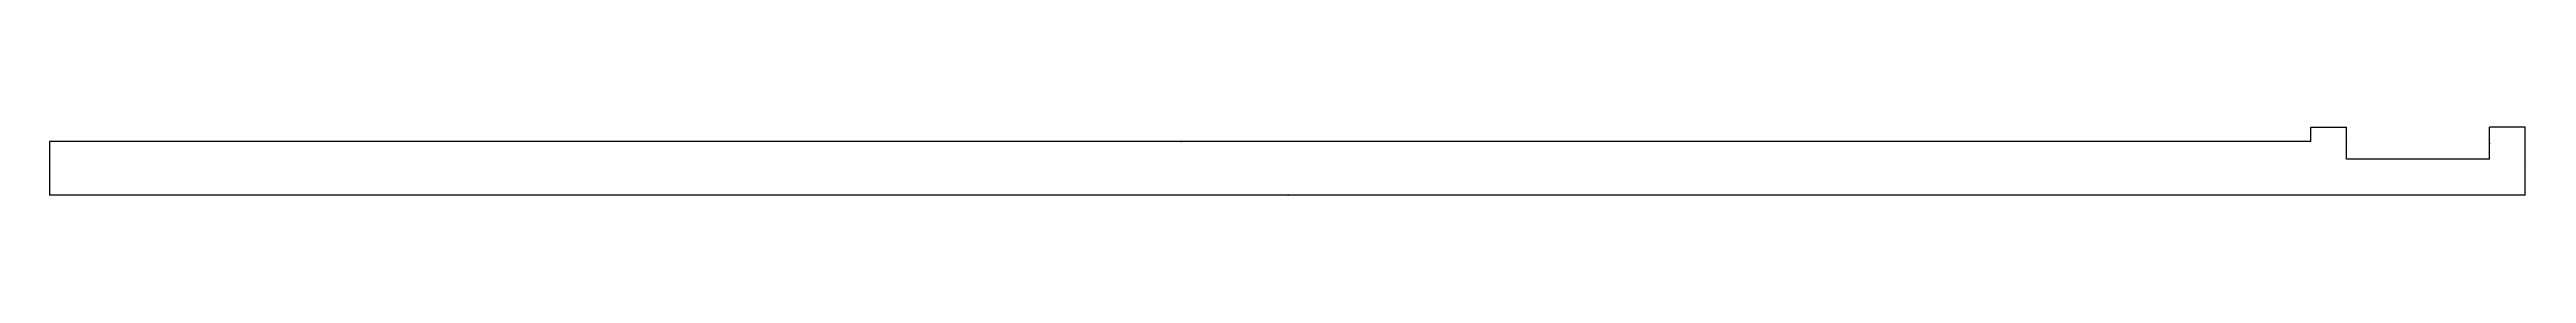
# Model space of a CAD drawing. Header units: metres. Extents: x 7978 to 27144, y 8157 to 45277.
# Drawn here: x 8280 to 15214, y 31217 to 31410 of the extents above; entities that cross this region are included whole.
import ezdxf

# ---------------------------------------------------------------- set-up
doc = ezdxf.new("R2010")
doc.units = ezdxf.units.M
doc.layers.add('WALL_DEBUG', color=7, linetype='Continuous')

msp = doc.modelspace()

# ---------------------------------------------------------------- linework, layer by layer
at = {"layer": 'WALL_DEBUG'}
for p, q in [((14610, 31370), (14610, 31410)), ((14610, 31370), (14610, 31410)), ((14610, 31410), (14710, 31410)), ((14610, 31370), (14610, 31410)), ((14610, 31410), (14710, 31410)), ((14610, 31370), (14610, 31410)), ((14610, 31410), (14710, 31410)), ((14610, 31370), (14610, 31410)), ((14610, 31410), (14710, 31410)), ((14610, 31370), (14610, 31410)), ((14610, 31410), (14710, 31410)), ((14710, 31320), (14710, 31410)), ((14710, 31320), (14710, 31410)), ((14710, 31320), (14710, 31410)), ((14710, 31320), (14710, 31410)), ((14710, 31320), (14710, 31410)), ((14710, 31320), (14710, 31410)), ((15110, 31320), (15110, 31410)), ((15110, 31320), (15110, 31410)), ((15210, 31410), (15110, 31410)), ((15110, 31320), (15110, 31410)), ((15210, 31410), (15110, 31410)), ((15110, 31320), (15110, 31410)), ((15210, 31410), (15110, 31410)), ((15110, 31320), (15110, 31410)), ((15210, 31410), (15110, 31410)), ((15110, 31320), (15110, 31410)), ((15210, 31410), (15110, 31410)), ((15210, 31220), (15210, 31410)), ((15210, 31220), (15210, 31410)), ((15210, 31220), (15210, 31410)), ((15210, 31220), (15210, 31410)), ((15210, 31220), (15210, 31410)), ((15210, 31220), (15210, 31410)), ((14610, 31370), (8280, 31370)), ((14610, 31370), (8280, 31370)), ((8280, 31370), (8280, 31220)), ((14610, 31370), (8280, 31370)), ((8280, 31370), (8280, 31220)), ((14610, 31370), (8280, 31370)), ((8280, 31370), (8280, 31220)), ((14610, 31370), (8280, 31370)), ((8280, 31370), (8280, 31220)), ((14610, 31370), (8280, 31370)), ((8280, 31370), (8280, 31220)), ((15110, 31320), (14710, 31320)), ((15110, 31320), (14710, 31320)), ((15110, 31320), (14710, 31320)), ((15110, 31320), (14710, 31320)), ((15110, 31320), (14710, 31320)), ((15110, 31320), (14710, 31320)), ((15210, 31220), (8280, 31220)), ((15210, 31220), (8280, 31220)), ((15210, 31220), (8280, 31220)), ((15210, 31220), (8280, 31220)), ((15210, 31220), (8280, 31220)), ((15210, 31220), (8280, 31220))]:
    msp.add_line(p, q, dxfattribs=at)

# ---------------------------------------------------------------- texts
at = {"layer": 'comp_debug_text', "char_height": 2.5, "attachment_point": 1}
for s, insert in [('52', (11445, 31370)), ('52', (14610, 31390)), ('51', (14710, 31365)), ('51', (15110, 31365)), ('51', (14910, 31320)), ('59', (15210, 31315)), ('59', (11745, 31220))]:
    msp.add_mtext(s, dxfattribs=dict(at, insert=insert))

doc.saveas('drawing.dxf')
